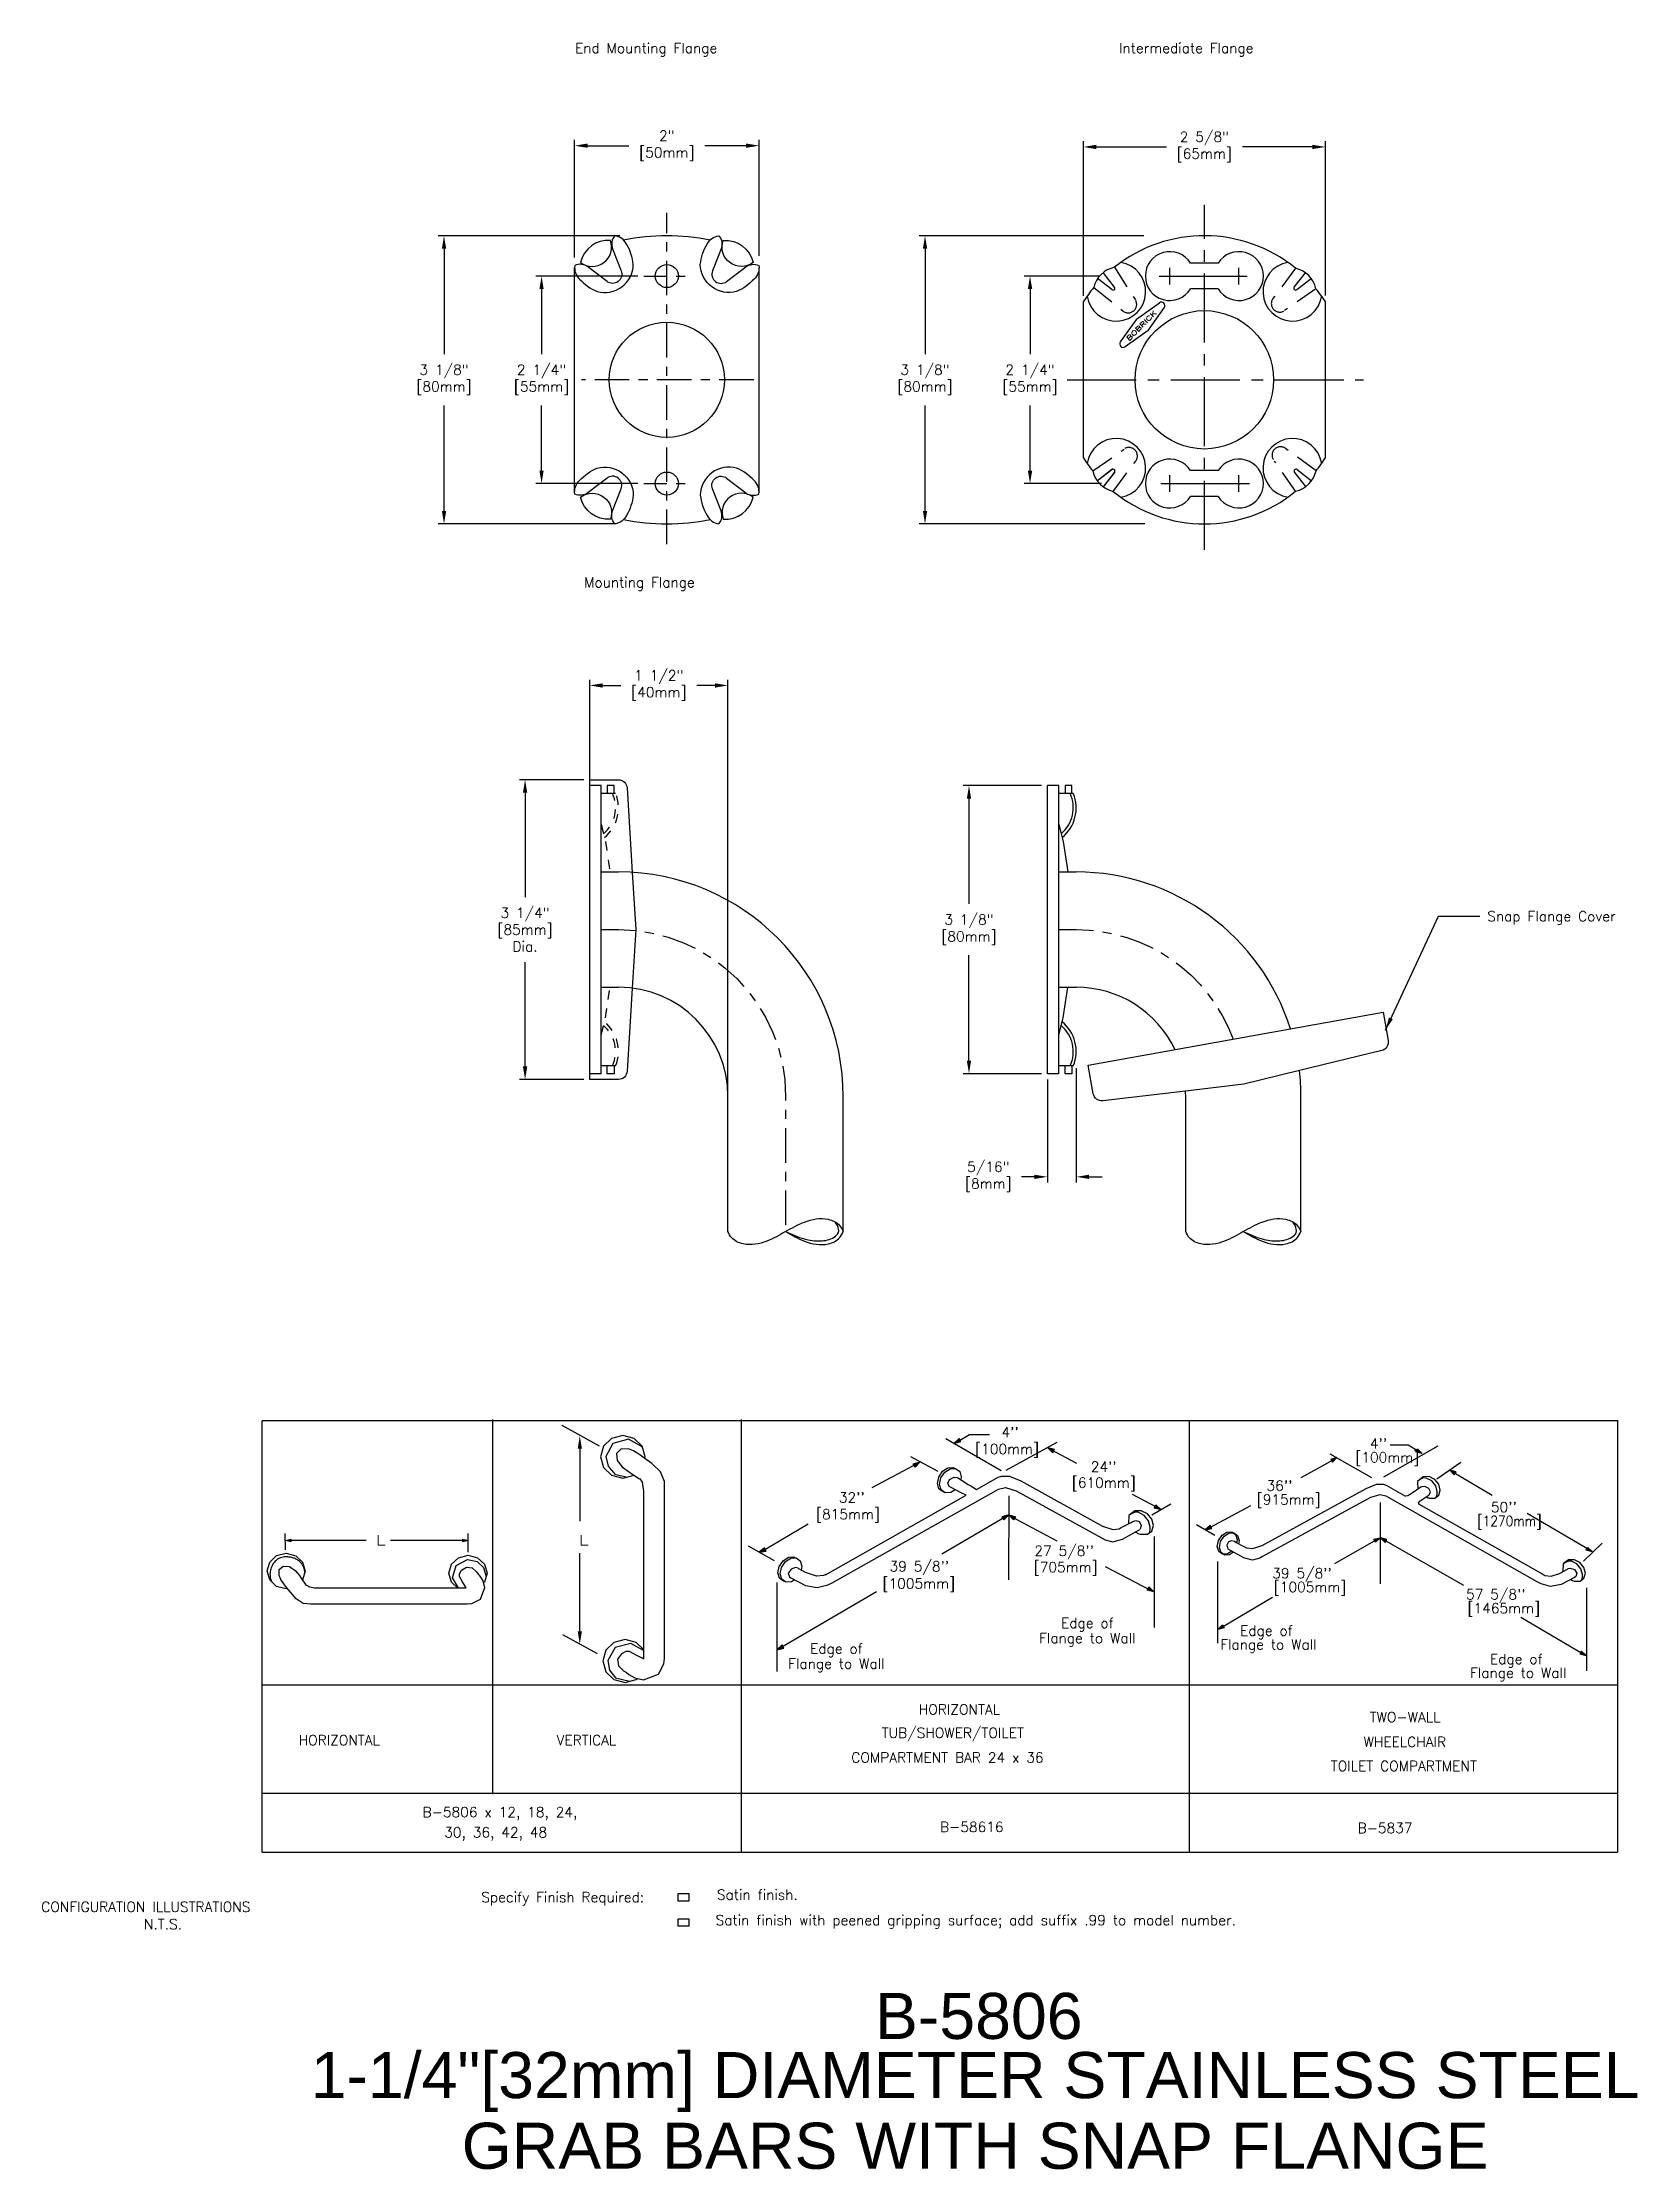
# Model space of a CAD drawing. Extents: x 3.4 to 20.7, y -20 to 3.1.
import ezdxf
from ezdxf.enums import TextEntityAlignment as Align

# ---------------------------------------------------------------- set-up
doc = ezdxf.new("R2010")
doc.units = 0
doc.header["$MEASUREMENT"] = 0
doc.header["$PDMODE"] = 35
doc.header["$PDSIZE"] = 0.000315
for name, pattern in [('CENTER', [2, 1.25, -0.25, 0.25, -0.25]), ('CENTER2', [1.125, 0.75, -0.125, 0.125, -0.125]), ('HIDDEN', [0.375, 0.25, -0.125]), ('HIDDEN2', [0.1875, 0.125, -0.0625])]:
    doc.linetypes.add(name, pattern=pattern)
doc.layers.get('0').update_dxf_attribs({"linetype": 'CONTINUOUS'})
doc.layers.get('DEFPOINTS').update_dxf_attribs({"linetype": 'CONTINUOUS'})
for name, color, linetype in [('DETAIL', 4, 'CONTINUOUS'), ('DIM', 1, 'CONTINUOUS'), ('TEXT', 2, 'CONTINUOUS')]:
    doc.layers.add(name, color=color, linetype=linetype)
doc.styles.add('ARIAL_5', font='arial.ttf', dxfattribs={"height": 5})
doc.styles.add('DIM_S_5', font='simplex.shx', dxfattribs={"height": 0.109375})
doc.styles.add('ROMANS', font='ROMANS.shx')
doc.dimstyles.new('DIM_S_7', dxfattribs={"dimtxt": 0.12, "dimasz": 0.140625, "dimexe": 0.0625, "dimexo": 0.0625, "dimgap": 0.09375, "dimtad": 0, "dimtih": 1, "dimtoh": 1, "dimdec": 4, "dimzin": 4, "dimtxsty": 'DIM_S_5', "dimcen": 0.09375, "dimaunit": 1, "dimazin": 3, "dimtfac": 1, "dimtdec": 4, "dimtofl": 0, "dimtmove": 0, "dimatfit": 3, "dimtolj": 1, "dimtzin": 0})

msp = doc.modelspace()

# ---------------------------------------------------------------- texts
at = {"layer": 'DIM', "linetype": 'CONTINUOUS', "style": 'DIM_S_5'}
for s, p in [('End Mounting Flange', (9.20978, 2.94053)), ('Intermediate Flange', (15.11069, 2.94053)), ('Mounting Flange', (9.30807, -2.85424)), ('Snap Flange Cover', (19.10504, -6.47619)), ("4''", (13.83599, -12.0728)), ('[100mm]', (13.54944, -12.25451)), ('[100mm]', (17.67321, -12.34549)), ("4''", (17.83179, -12.19571)), ("24''", (14.80411, -12.44614)), ("32''", (12.07176, -12.78018)), ('[610mm]', (14.59883, -12.61945)), ('[915mm]', (16.60423, -12.80231)), ("36''", (16.70991, -12.65253)), ('[815mm]', (11.82404, -12.96226)), ("50''", (19.14407, -12.88546)), ("27 5/8''", (14.19225, -13.35866)), ('[1005mm]', (12.54558, -13.71331)), ("39 5/8''", (12.62216, -13.52686)), ('[705mm]', (14.18491, -13.53668)), ("39 5/8''", (16.77261, -13.60211)), ('[1005mm]', (16.78849, -13.75185)), ("57 5/8''", (18.87441, -13.83117)), ('Edge of', (14.48194, -14.14181)), ('[1465mm]', (18.89029, -13.98095)), ('Flange to Wall', (14.24409, -14.30548)), ('Flange to Wall', (16.2086, -14.37454)), ('Edge of', (16.4243, -14.22476)), ('Flange to Wall', (11.52236, -14.58343)), ('Edge of', (11.7602, -14.41976)), ('Edge of', (19.13392, -14.53293)), ('Flange to Wall', (18.91822, -14.68271)), ('HORIZONTAL', (12.93869, -15.07913)), ('TUB/SHOWER/TOILET', (12.53576, -15.33363)), ('TWO-WALL', (17.82852, -15.1623)), ('HORIZONTAL', (6.21202, -15.4123)), ('VERTICAL', (9.01046, -15.4123)), ('WHEELCHAIR', (17.76233, -15.43197)), ('COMPARTMENT BAR 24 x 36', (12.20633, -15.60048)), ('TOILET COMPARTMENT', (17.4074, -15.69265)), ('B-5806 x 12, 18, 24,', (7.55676, -16.19304)), ('30, 36, 42, 48', (7.79192, -16.41208)), ('B-58616', (13.1689, -16.35386)), ('B-5837', (17.69837, -16.36511)), ('Specify Finish Required:', (8.19266, -17.1151)), ('Satin finish.', (10.74919, -17.08856)), ('CONFIGURATION ILLUSTRATIONS', (3.42034, -17.22043)), ('N.T.S.', (4.53411, -17.40793)), ('Satin finish with peened gripping surface; add suffix .99 to model number.', (10.73515, -17.36477))]:
    msp.add_text(s, height=0.109375, dxfattribs=at).set_placement(p)
for s, height, width, p in [('[1270mm]', 0.109375, 0.885281, (18.99606, -13.03523)), ('L', 0.10938, 1.34262, (7.04881, -13.24264)), ('L', 0.10938, 1.34262, (9.25031, -13.24264))]:
    msp.add_text(s, height=height, dxfattribs=dict(at, width=width)).set_placement(p)
at = {"layer": 'TEXT', "linetype": 'CONTINUOUS', "style": 'ARIAL_5'}
for s, p in [('B-5806', (13.58881, -18.34872)), ('1-1/4"[32mm] DIAMETER STAINLESS STEEL', (13.54965, -19.05293)), ('GRAB BARS WITH SNAP FLANGE', (13.54965, -19.75713))]:
    msp.add_text(s, height=0.5, dxfattribs=at).set_placement(p, align=Align.MIDDLE)

# ---------------------------------------------------------------- blocks, each defined once
blk = doc.blocks.new('*D14')
at = {"layer": 'DEFPOINTS', "color": 0, "linetype": 'CONTINUOUS'}
for p in [(14.957, 0.522), (14.145, -1.728), (14.983, -1.728)]:
    blk.add_point(p, dxfattribs=at)
at = {"layer": 'DIM', "color": 0, "linetype": 'CONTINUOUS'}
for p, q in [((14.895, 0.522), (14.083, 0.522)), ((14.145, 0.381), (14.145, -0.324)), ((14.145, -1.587), (14.145, -0.882)), ((14.921, -1.728), (14.083, -1.728))]:
    blk.add_line(p, q, dxfattribs=at)
for points in [[(14.122, 0.381), (14.169, 0.381), (14.145, 0.522)], [(14.122, -1.587), (14.169, -1.587), (14.145, -1.728)]]:
    blk.add_solid(points, dxfattribs=at)
at = {"layer": 'DIM', "color": 0, "linetype": 'CONTINUOUS', "insert": (14.145, -0.603), "char_height": 0.1094, "attachment_point": 5, "style": 'DIM_S_5'}
blk.add_mtext('\\A1;2 1/4"\\P[55mm]', dxfattribs=at)
blk = doc.blocks.new('*D15')
at = {"layer": 'DEFPOINTS', "color": 0, "linetype": 'CONTINUOUS'}
for p in [(15.442, 0.959), (13.006, -2.166), (15.455, -2.166)]:
    blk.add_point(p, dxfattribs=at)
at = {"layer": 'DIM', "color": 0, "linetype": 'CONTINUOUS'}
for p, q in [((15.379, 0.959), (12.944, 0.959)), ((13.006, 0.819), (13.006, -0.324)), ((13.006, -2.025), (13.006, -0.882)), ((15.392, -2.166), (12.944, -2.166))]:
    blk.add_line(p, q, dxfattribs=at)
for points in [[(12.983, 0.819), (13.03, 0.819), (13.006, 0.959)], [(12.983, -2.025), (13.03, -2.025), (13.006, -2.166)]]:
    blk.add_solid(points, dxfattribs=at)
at = {"layer": 'DIM', "color": 0, "linetype": 'CONTINUOUS', "insert": (13.006, -0.603), "char_height": 0.1094, "attachment_point": 5, "style": 'DIM_S_5'}
blk.add_mtext('\\A1;3 1/8"\\P[80mm]', dxfattribs=at)
blk = doc.blocks.new('*D16')
at = {"layer": 'DEFPOINTS', "color": 0, "linetype": 'CONTINUOUS'}
for p in [(17.349, 1.923), (14.724, 0.246), (17.349, 0.248)]:
    blk.add_point(p, dxfattribs=at)
at = {"layer": 'DIM', "color": 0, "linetype": 'CONTINUOUS'}
for p, q in [((14.724, 0.309), (14.724, 1.985)), ((14.864, 1.923), (15.625, 1.923)), ((17.208, 1.923), (16.448, 1.923)), ((17.349, 0.31), (17.349, 1.985))]:
    blk.add_line(p, q, dxfattribs=at)
for points in [[(14.864, 1.946), (14.864, 1.899), (14.724, 1.923)], [(17.208, 1.946), (17.208, 1.899), (17.349, 1.923)]]:
    blk.add_solid(points, dxfattribs=at)
at = {"layer": 'DIM', "color": 0, "linetype": 'CONTINUOUS', "insert": (16.036, 1.923), "char_height": 0.1094, "attachment_point": 5, "style": 'DIM_S_5'}
blk.add_mtext('\\A1;2 5/8"\\P[65mm]', dxfattribs=at)
blk = doc.blocks.new('STD1002')
for p, q in [((0, 0.22), (-0.371, 0.156)), ((0, 0), (-0.371, 0.064)), ((0, 0.22), (0.371, 0.156)), ((0, 0), (0.371, 0.064))]:
    blk.add_line(p, q)
for centre, start, end in [((-0.363, 0.11), 99.7563, 180), ((-0.363, 0.11), 180, 260.2437), ((0.363, 0.11), 0, 80.2437), ((0.363, 0.11), 279.7563, 0)]:
    blk.add_arc(centre, 0.0469, start, end)
at = {"style": 'ROMANS', "width": 1.405303}
blk.add_text('BOBRICK', height=0.06, dxfattribs=at).set_placement((-0.281, 0.08), (0.249, 0.08), align=Align.FIT)
blk = doc.blocks.new('*D5')
at = {"color": 0, "linetype": 'BYBLOCK'}
for p, q in [((9.369, -4.942), (9.369, -3.856)), ((9.51, -3.918), (9.708, -3.918)), ((10.728, -3.918), (10.531, -3.918)), ((10.869, -8.317), (10.869, -3.856))]:
    blk.add_line(p, q, dxfattribs=at)
for points in [[(9.51, -3.895), (9.51, -3.942), (9.369, -3.918)], [(10.728, -3.895), (10.728, -3.942), (10.869, -3.918)]]:
    blk.add_solid(points, dxfattribs=at)
at = {"layer": 'DEFPOINTS', "color": 0, "linetype": 'BYBLOCK'}
for p in [(10.869, -3.918), (9.369, -5.004), (10.869, -8.379)]:
    blk.add_point(p, dxfattribs=at)
at = {"color": 0, "linetype": 'BYBLOCK', "insert": (10.119, -3.918), "char_height": 0.1094, "attachment_point": 5, "style": 'DIM_S_5'}
blk.add_mtext('\\A1;1 1/2"\\P[40mm]', dxfattribs=at)
blk = doc.blocks.new('*D4')
at = {"color": 0, "linetype": 'BYBLOCK'}
for p, q in [((9.307, -4.942), (8.606, -4.942)), ((8.668, -5.082), (8.668, -6.215)), ((8.668, -8.051), (8.668, -6.918)), ((9.307, -8.192), (8.606, -8.192))]:
    blk.add_line(p, q, dxfattribs=at)
for points in [[(8.645, -5.082), (8.692, -5.082), (8.668, -4.942)], [(8.645, -8.051), (8.692, -8.051), (8.668, -8.192)]]:
    blk.add_solid(points, dxfattribs=at)
at = {"layer": 'DEFPOINTS', "color": 0, "linetype": 'BYBLOCK'}
for p in [(9.369, -4.942), (8.668, -8.192), (9.369, -8.192)]:
    blk.add_point(p, dxfattribs=at)
at = {"color": 0, "linetype": 'BYBLOCK', "insert": (8.668, -6.567), "char_height": 0.1094, "attachment_point": 5, "style": 'DIM_S_5'}
blk.add_mtext('\\A1;3 1/4"\\P[85mm]\\PDia.', dxfattribs=at)
blk = doc.blocks.new('*D3')
at = {"color": 0, "linetype": 'BYBLOCK'}
for p, q in [((14.271, -5.004), (13.42, -5.004)), ((13.483, -5.145), (13.483, -6.288)), ((13.483, -7.988), (13.483, -6.845)), ((14.271, -8.129), (13.42, -8.129))]:
    blk.add_line(p, q, dxfattribs=at)
for points in [[(13.46, -5.145), (13.506, -5.145), (13.483, -5.004)], [(13.46, -7.988), (13.506, -7.988), (13.483, -8.129)]]:
    blk.add_solid(points, dxfattribs=at)
at = {"layer": 'DEFPOINTS', "color": 0, "linetype": 'BYBLOCK'}
for p in [(14.334, -5.004), (13.483, -8.129), (14.334, -8.129)]:
    blk.add_point(p, dxfattribs=at)
at = {"color": 0, "linetype": 'BYBLOCK', "insert": (13.483, -6.567), "char_height": 0.1094, "attachment_point": 5, "style": 'DIM_S_5'}
blk.add_mtext('\\A1;3 1/8"\\P[80mm]', dxfattribs=at)
blk = doc.blocks.new('*D2')
at = {"color": 0, "linetype": 'BYBLOCK'}
for p, q in [((14.646, -8.071), (14.646, -9.31)), ((14.334, -8.192), (14.334, -9.31)), ((14.193, -9.248), (14.052, -9.248)), ((14.786, -9.248), (14.927, -9.248))]:
    blk.add_line(p, q, dxfattribs=at)
for points in [[(14.193, -9.225), (14.193, -9.271), (14.334, -9.248)], [(14.786, -9.225), (14.786, -9.271), (14.646, -9.248)]]:
    blk.add_solid(points, dxfattribs=at)
at = {"layer": 'DEFPOINTS', "color": 0, "linetype": 'BYBLOCK'}
for p in [(14.646, -8.009), (14.334, -8.129), (14.646, -9.248)]:
    blk.add_point(p, dxfattribs=at)
at = {"color": 0, "linetype": 'BYBLOCK', "insert": (13.693, -9.248), "char_height": 0.1094, "attachment_point": 5, "style": 'DIM_S_5'}
blk.add_mtext('\\A1;5/16"\\P[8mm]', dxfattribs=at)
blk = doc.blocks.new('*D1')
at = {"color": 0, "linetype": 'BYBLOCK'}
for p, q in [((9.206, 0.725), (9.206, 1.999)), ((9.346, 1.936), (9.794, 1.936)), ((11.065, 1.936), (10.617, 1.936)), ((11.206, 0.742), (11.206, 1.999))]:
    blk.add_line(p, q, dxfattribs=at)
for points in [[(9.346, 1.96), (9.346, 1.913), (9.206, 1.936)], [(11.065, 1.96), (11.065, 1.913), (11.206, 1.936)]]:
    blk.add_solid(points, dxfattribs=at)
at = {"layer": 'DEFPOINTS', "color": 0, "linetype": 'BYBLOCK'}
for p in [(11.206, 1.936), (9.206, 0.663), (11.206, 0.68)]:
    blk.add_point(p, dxfattribs=at)
at = {"color": 0, "linetype": 'BYBLOCK', "insert": (10.206, 1.936), "char_height": 0.1094, "attachment_point": 5, "style": 'DIM_S_5'}
blk.add_mtext('\\A1;2"\\P[50mm]', dxfattribs=at)
blk = doc.blocks.new('*D0')
at = {"color": 0, "linetype": 'BYBLOCK'}
for p, q in [((9.696, 0.959), (7.727, 0.959)), ((7.789, 0.819), (7.789, -0.324)), ((7.789, -2.025), (7.789, -0.882)), ((9.657, -2.166), (7.727, -2.166))]:
    blk.add_line(p, q, dxfattribs=at)
for points in [[(7.766, 0.819), (7.813, 0.819), (7.789, 0.959)], [(7.766, -2.025), (7.813, -2.025), (7.789, -2.166)]]:
    blk.add_solid(points, dxfattribs=at)
at = {"layer": 'DEFPOINTS', "color": 0, "linetype": 'BYBLOCK'}
for p in [(9.758, 0.959), (7.789, -2.166), (9.719, -2.166)]:
    blk.add_point(p, dxfattribs=at)
at = {"color": 0, "linetype": 'BYBLOCK', "insert": (7.789, -0.603), "char_height": 0.1094, "attachment_point": 5, "style": 'DIM_S_5'}
blk.add_mtext('\\A1;3 1/8"\\P[80mm]', dxfattribs=at)
blk = doc.blocks.new('*D6')
at = {"color": 0, "linetype": 'BYBLOCK'}
for p, q in [((9.893, 0.522), (8.785, 0.522)), ((8.847, 0.381), (8.847, -0.324)), ((8.847, -1.587), (8.847, -0.882)), ((9.893, -1.728), (8.785, -1.728))]:
    blk.add_line(p, q, dxfattribs=at)
for points in [[(8.824, 0.381), (8.87, 0.381), (8.847, 0.522)], [(8.824, -1.587), (8.87, -1.587), (8.847, -1.728)]]:
    blk.add_solid(points, dxfattribs=at)
at = {"layer": 'DEFPOINTS', "color": 0, "linetype": 'BYBLOCK'}
for p in [(9.956, 0.522), (8.847, -1.728), (9.956, -1.728)]:
    blk.add_point(p, dxfattribs=at)
at = {"color": 0, "linetype": 'BYBLOCK', "insert": (8.847, -0.603), "char_height": 0.1094, "attachment_point": 5, "style": 'DIM_S_5'}
blk.add_mtext('\\A1;2 1/4"\\P[55mm]', dxfattribs=at)

# ---------------------------------------------------------------- dimensions: what is measured, and where the dimension line sits
at = {"layer": 'DIM', "linetype": 'CONTINUOUS'}
for base, p1, p2, text, override, picture, middle, dimtype in [((11.20572, 1.93632), (9.20572, 0.66295), (11.20572, 0.67956), '<>\\P[50mm]', {"dimpost": '"'}, '*D1', (10.20572, 1.93632), 128), ((17.34861, 1.92284), (14.72361, 0.2461), (17.34861, 0.24758), '<>\\P[65mm]', {"dimpost": '"', "dimadec": 2, "dimatfit": 1}, '*D16', (16.03611, 1.92284), 160), ((10.86909, -3.91848), (9.36909, -5.00406), (10.86909, -8.37906), '<>\\P[40mm]', {"dimpost": '"'}, '*D5', (10.11909, -3.91848), 128), ((14.64554, -9.24796), (14.3336, -8.12906), (14.64554, -8.00856), '<>\\P[8mm]', {"dimpost": '"'}, '*D2', (13.69297, -9.24796), 128)]:
    dim = msp.add_linear_dim(base=base, p1=p1, p2=p2, text=text, dimstyle='DIM_S_7', override=override, dxfattribs=at)
    dim.commit()
    dim.dimension.update_dxf_attribs({"geometry": picture, "text_midpoint": middle, "dimtype": dimtype})
for base, p1, p2, text, override, picture, middle in [((7.78944, -2.16558), (9.75825, 0.95942), (9.71947, -2.16558), '<>\\P[80mm]', {"dimpost": '"'}, '*D0', (7.78944, -0.60308)), ((13.00618, -2.16558), (15.44165, 0.95942), (15.45474, -2.16558), '<>\\P[80mm]', {"dimpost": '"', "dimadec": 2, "dimatfit": 1}, '*D15', (13.00618, -0.60308)), ((8.84706, -1.72808), (9.95572, 0.52192), (9.95572, -1.72808), '<>\\P[55mm]', {"dimpost": '"'}, '*D6', (8.84706, -0.60308)), ((14.14535, -1.72808), (14.95717, 0.52192), (14.98336, -1.72808), '<>\\P[55mm]', {"dimpost": '"', "dimadec": 2, "dimatfit": 1}, '*D14', (14.14535, -0.60308)), ((8.66813, -8.19156), (9.36909, -4.94156), (9.36909, -8.19156), '<>\\P[85mm]\\PDia.', {"dimpost": '"'}, '*D4', (8.66813, -6.56656)), ((13.48298, -8.12906), (14.3336, -5.00406), (14.3336, -8.12906), '<>\\P[80mm]', {"dimpost": '"'}, '*D3', (13.48298, -6.56656))]:
    dim = msp.add_linear_dim(base=base, p1=p1, p2=p2, angle=90, text=text, dimstyle='DIM_S_7', override=override, dxfattribs=at)
    dim.commit()
    dim.dimension.update_dxf_attribs({"geometry": picture, "text_midpoint": middle})

# ---------------------------------------------------------------- linework, layer by layer
at = {"layer": 'DETAIL', "linetype": 'CENTER2', "ltscale": 0.5}
msp.add_line((10.20572, -2.3862), (10.20572, 1.20764), dxfattribs=at)
at = {"layer": 'DETAIL', "color": 4, "linetype": 'CENTER2'}
msp.add_line((16.03611, -2.44867), (16.03611, 1.29581), dxfattribs=at)
at = {"layer": 'DETAIL', "linetype": 'CONTINUOUS'}
for p, q in [((9.20572, -1.81584), (9.20572, 0.60969)), ((11.20572, -1.81584), (11.20572, 0.60969)), ((9.49409, -5.00406), (9.36909, -5.00406)), ((9.36909, -8.12906), (9.36909, -5.00406)), ((9.49409, -8.12906), (9.49409, -5.00406)), ((9.5601, -5.00406), (9.5601, -5.08911)), ((9.63291, -5.00406), (9.5601, -5.00406)), ((9.63291, -5.08911), (9.63291, -5.00406)), ((14.3336, -8.12906), (14.3336, -5.00406)), ((14.4586, -5.00406), (14.3336, -5.00406)), ((14.4586, -8.12906), (14.4586, -5.00406)), ((14.59741, -5.00406), (14.5246, -5.00406)), ((14.5246, -5.00406), (14.5246, -5.08911)), ((14.59741, -5.08911), (14.59741, -5.00406)), ((9.65025, -5.08911), (9.49409, -5.08911)), ((14.61475, -5.08911), (14.4586, -5.08911)), ((9.49409, -5.94156), (9.68159, -5.94156)), ((14.4586, -5.94156), (14.6461, -5.94156)), ((9.49409, -7.19156), (9.68159, -7.19156)), ((14.4586, -7.19156), (14.6461, -7.19156)), ((9.65025, -8.044), (9.49409, -8.044)), ((9.5601, -8.12906), (9.5601, -8.044)), ((9.63291, -8.044), (9.63291, -8.12906)), ((14.61475, -8.044), (14.4586, -8.044)), ((14.5246, -8.12906), (14.5246, -8.044)), ((14.59741, -8.044), (14.59741, -8.12906)), ((9.49409, -8.12906), (9.36909, -8.12906)), ((9.63291, -8.12906), (9.5601, -8.12906)), ((14.4586, -8.12906), (14.3336, -8.12906)), ((14.59741, -8.12906), (14.5246, -8.12906)), ((10.86909, -9.84182), (10.86909, -8.37906)), ((12.11909, -9.84182), (12.11909, -8.37906)), ((15.8336, -9.84182), (15.8336, -8.37906)), ((17.0836, -9.84182), (17.0836, -8.37906)), ((11.99827, -13.6515), (13.77674, -12.65019)), ((17.78875, -12.63093), (16.6593, -13.25054)), ((17.89941, -12.58366), (17.78875, -12.63093)), ((18.01029, -12.59419), (17.97946, -12.58484)), ((18.21562, -12.71126), (18.01029, -12.59419)), ((18.27749, -12.68696), (18.24186, -12.70772)), ((18.38366, -12.61566), (18.27749, -12.68696)), ((18.39538, -12.60974), (18.38366, -12.61566)), ((18.4267, -12.60644), (18.39538, -12.60974)), ((18.47189, -12.62744), (18.4267, -12.60644)), ((18.49039, -12.66583), (18.47189, -12.62744)), ((18.47505, -12.69618), (18.49039, -12.66583)), ((19.64509, -13.64223), (18.03207, -12.72604)), ((18.22187, -12.71219), (18.21562, -12.71126)), ((18.24186, -12.70772), (18.22187, -12.71219)), ((18.35996, -12.78261), (18.37852, -12.7632)), ((18.3611, -12.79236), (18.35996, -12.78261)), ((18.36353, -12.79753), (18.3611, -12.79236)), ((19.71045, -13.5618), (18.36353, -12.79753)), ((18.37852, -12.7632), (18.46192, -12.70583)), ((18.46192, -12.70583), (18.47505, -12.69618)), ((16.29834, -13.20647), (16.27824, -13.24203)), ((16.27824, -13.24203), (16.28525, -13.27214)), ((16.28525, -13.27214), (16.29336, -13.28484)), ((16.33154, -13.19575), (16.29834, -13.20647)), ((16.36113, -13.20396), (16.33154, -13.19575)), ((16.37801, -13.2138), (16.36113, -13.20396)), ((16.47511, -13.26525), (16.37801, -13.2138)), ((16.49575, -13.27614), (16.47511, -13.26525)), ((16.55733, -13.28376), (16.49575, -13.27614)), ((16.6593, -13.25054), (16.55733, -13.28376)), ((11.55296, -13.50472), (11.52346, -13.54768)), ((11.52346, -13.54768), (11.53654, -13.58527)), ((11.53654, -13.58527), (11.55023, -13.59846)), ((11.55023, -13.59846), (11.70943, -13.68143)), ((11.60209, -13.48681), (11.55296, -13.50472)), ((11.6286, -13.4928), (11.60209, -13.48681)), ((11.63654, -13.49988), (11.6286, -13.4928)), ((11.7113, -13.54064), (11.63654, -13.49988)), ((19.88856, -13.55003), (19.9732, -13.50347)), ((20.05146, -13.59368), (19.9071, -13.66963)), ((19.9732, -13.50347), (19.9804, -13.49701)), ((19.9804, -13.49701), (20.00444, -13.49153)), ((20.00444, -13.49153), (20.04897, -13.50793)), ((20.04897, -13.50793), (20.07574, -13.54723)), ((20.06388, -13.5816), (20.05146, -13.59368)), ((20.07574, -13.54723), (20.06388, -13.5816)), ((11.70943, -13.68143), (11.83808, -13.70345)), ((11.83808, -13.70345), (11.95027, -13.67415)), ((11.95027, -13.67415), (11.99827, -13.6515)), ((19.68863, -13.66295), (19.64509, -13.64223)), ((19.7904, -13.68975), (19.68863, -13.66295)), ((19.9071, -13.66963), (19.7904, -13.68975))]:
    msp.add_line(p, q, dxfattribs=at)
at = {"layer": 'DETAIL', "linetype": 'CENTER2', "ltscale": 0.333333}
for p, q in [((9.95572, 0.52192), (10.45572, 0.52192)), ((9.95572, -1.72808), (10.45572, -1.72808))]:
    msp.add_line(p, q, dxfattribs=at)
at = {"layer": 'DETAIL'}
for p, q in [((15.03255, 0.37529), (14.87869, 0.49454)), ((15.06177, 0.40241), (14.93944, 0.5602)), ((15.66111, 0.43192), (15.66111, 0.61192)), ((16.41111, 0.43192), (16.41111, 0.61192)), ((17.01044, 0.40241), (17.13167, 0.55878)), ((17.03966, 0.37529), (17.19352, 0.49454)), ((14.72361, -1.45087), (14.72361, 0.24471)), ((17.34861, -1.45087), (17.34861, 0.24471)), ((15.03371, -1.57742), (14.87536, -1.70018)), ((15.03255, -1.57835), (14.87536, -1.70018)), ((15.06177, -1.60547), (14.939, -1.76382)), ((15.06083, -1.60663), (14.939, -1.76382)), ((17.01447, -1.60663), (17.13373, -1.76049)), ((17.04159, -1.57742), (17.19818, -1.69881)), ((15.66111, -1.81808), (15.66111, -1.63808)), ((16.41111, -1.81808), (16.41111, -1.63808))]:
    msp.add_line(p, q, dxfattribs=at)
at = {"layer": 'DETAIL', "linetype": 'HIDDEN'}
for p, q in [((15.06061, 0.6175), (15.28737, 0.26457)), ((17.02435, 0.6072), (16.7803, 0.27756)), ((14.83626, 0.39781), (15.15255, 0.14338)), ((17.24638, 0.38517), (16.90674, 0.14766)), ((14.82583, -1.59132), (15.16547, -1.35382)), ((17.24771, -1.58969), (16.91637, -1.347)), ((15.04786, -1.81336), (15.29191, -1.48372)), ((17.02598, -1.81203), (16.79642, -1.48526))]:
    msp.add_line(p, q, dxfattribs=at)
at = {"layer": 'DETAIL', "color": 4, "linetype": 'CENTER'}
for p, q in [((15.5454, 0.52192), (16.49902, 0.52192)), ((15.56336, -1.72808), (16.5257, -1.72808))]:
    msp.add_line(p, q, dxfattribs=at)
at = {"layer": 'DETAIL', "color": 4}
for p, q in [((16.18611, 0.66192), (15.88611, 0.66192)), ((16.18611, 0.38192), (15.88611, 0.38192)), ((16.18611, -1.58808), (15.88611, -1.58808)), ((16.18611, -1.86808), (15.88611, -1.86808))]:
    msp.add_line(p, q, dxfattribs=at)
at = {"layer": 'DETAIL', "linetype": 'CENTER2'}
msp.add_line((14.54709, -0.60308), (17.76332, -0.60308), dxfattribs=at)
at = {"layer": 'DETAIL', "linetype": 'CONTINUOUS'}
for points in [[(9.55686, 0.46302), (9.34855, 0.62176, 0.276967), (9.20813, 0.63738, 0.25931741), (9.25924, 0.49007, 0.10634493), (9.44841, 0.35534, 0.48916198), (9.84241, 0.64774, 0.10634493), (9.76826, 0.86783, 0.25931741), (9.64207, 0.95942, 0.28064284), (9.61701, 0.81875), (9.71041, 0.5786, -0.75741288)], [(10.85459, 0.46302), (11.06289, 0.62176, -0.276967), (11.20331, 0.63738, -0.25931741), (11.1522, 0.49007, -0.10634493), (10.96303, 0.35534, -0.48916198), (10.56904, 0.64774, -0.10634493), (10.64318, 0.86783, -0.25931741), (10.76938, 0.95942, -0.28064284), (10.79444, 0.81875), (10.70104, 0.5786, 0.75741288)], [(9.26986, 0.66941, 0.74915081), (9.59353, 0.90962, 0.36823816)], [(11.14158, 0.66941, -0.74915081), (10.81791, 0.90962, -0.36823816)], [(9.55686, -1.66917), (9.34855, -1.82792, -0.276967), (9.20813, -1.84354, -0.25931741), (9.25924, -1.69622, -0.10634493), (9.44841, -1.5615, -0.48916198), (9.84241, -1.85389, -0.10634493), (9.76826, -2.07398, -0.25931741), (9.64207, -2.16558, -0.28064284), (9.61701, -2.0249), (9.71041, -1.78476, 0.75741288)], [(10.85459, -1.66917), (11.06289, -1.82792, 0.276967), (11.20331, -1.84354, 0.25931741), (11.1522, -1.69622, 0.10634493), (10.96303, -1.5615, 0.48916198), (10.56904, -1.85389, 0.10634493), (10.64318, -2.07398, 0.25931741), (10.76938, -2.16558, 0.28064284), (10.79444, -2.0249), (10.70104, -1.78476, -0.75741288)], [(9.26986, -1.87556, -0.74915081), (9.59353, -2.11577, -0.36823816)], [(11.14158, -1.87556, 0.74915081), (10.81791, -2.11577, 0.36823816)]]:
    msp.add_lwpolyline(points, format="xyb", close=True, dxfattribs=at)
at = {"layer": 'DETAIL', "linetype": 'CENTER2', "ltscale": 0.5}
msp.add_lwpolyline([(11.14828, -0.60223), (9.27936, -0.60364)], dxfattribs=at)
at = {"layer": 'DETAIL', "linetype": 'CONTINUOUS'}
for points in [[(9.83033, -7.20091), (9.77518, -8.10353, -0.3964495), (9.6816, -8.19156), (9.36909, -8.19156), (9.36909, -4.94156), (9.6816, -4.94156, -0.3964495), (9.77518, -5.02959), (9.83118, -5.94615)], [(15.83197, -8.317), (14.93384, -8.42242, -0.3964495), (14.83064, -8.34589), (14.77535, -8.03831), (17.97407, -7.46328), (18.02936, -7.77086, -0.3964495), (17.95928, -7.87853), (17.06709, -8.09583)]]:
    msp.add_lwpolyline(points, format="xyb", dxfattribs=at)
at = {"layer": 'DETAIL', "linetype": 'HIDDEN2', "ltscale": 0.5}
for points in [[(9.49409, -5.42681), (9.53912, -5.61137), (9.59042, -5.94156)], [(9.49409, -7.7063), (9.53912, -7.52175), (9.59042, -7.19156)]]:
    msp.add_lwpolyline(points, dxfattribs=at)
at = {"layer": 'DETAIL', "linetype": 'CONTINUOUS'}
for points in [[(14.4586, -5.42681), (14.50362, -5.61137), (14.55492, -5.94156)], [(9.83118, -5.94615), (9.86909, -6.56656), (9.83033, -7.20091)], [(14.4586, -7.7063), (14.50362, -7.52175), (14.55492, -7.19156)], [(17.06709, -8.09583), (16.46318, -8.24291), (15.83197, -8.317)], [(9.72883, -12.05313), (9.6066, -12.08478), (9.51973, -12.16792), (9.48666, -12.28488)], [(9.93812, -12.17522), (9.79166, -12.0949), (9.62034, -12.14011), (9.5429, -12.28034)], [(9.971, -12.28488), (9.93793, -12.16792), (9.85104, -12.08478), (9.72883, -12.05313)], [(9.48666, -12.28488), (9.51973, -12.40188), (9.6066, -12.48503), (9.72883, -12.51668)], [(9.5429, -12.28034), (9.56846, -12.38504), (9.64251, -12.47263), (9.77637, -12.50385)], [(9.96647, -12.30091), (9.971, -12.28488)], [(13.21147, -12.66418), (13.20178, -12.66473), (13.15719, -12.63207), (13.14016, -12.57431), (13.1543, -12.50374), (13.19668, -12.44107), (13.25389, -12.40411), (13.31376, -12.40071)], [(13.21147, -12.66418), (13.20178, -12.66473), (13.15719, -12.63207), (13.14016, -12.57431), (13.1543, -12.50374), (13.19668, -12.44107), (13.25389, -12.40411), (13.31376, -12.40071)], [(13.33236, -12.64159), (13.286, -12.67153), (13.22612, -12.67491), (13.18154, -12.64225), (13.1645, -12.5845), (13.17861, -12.51392), (13.221, -12.45126), (13.27821, -12.41431), (13.33807, -12.41093)], [(13.33236, -12.64159), (13.286, -12.67153), (13.22612, -12.67491), (13.18154, -12.64225), (13.1645, -12.5845), (13.17861, -12.51392), (13.221, -12.45126), (13.27821, -12.41431), (13.33807, -12.41093)], [(13.31376, -12.40071), (13.32845, -12.41147)], [(13.31376, -12.40071), (13.32845, -12.41147)], [(13.33807, -12.41093), (13.38268, -12.44358), (13.39973, -12.50133), (13.39351, -12.53237)], [(13.33807, -12.41093), (13.38268, -12.44358), (13.39973, -12.50133), (13.39351, -12.53237)], [(9.72883, -12.51668), (9.85032, -12.48522)], [(11.99827, -13.6515), (13.77674, -12.65019)], [(13.45356, -12.70198), (13.40435, -12.6799), (13.28361, -12.61565), (13.26913, -12.60507), (13.2522, -12.57191), (13.27261, -12.52997), (13.32286, -12.50666), (13.35718, -12.51043), (13.36988, -12.51706), (13.47572, -12.58564)], [(13.28361, -12.61565), (13.26913, -12.60507), (13.2522, -12.57191), (13.27261, -12.52997)], [(13.27261, -12.52997), (13.32286, -12.50666), (13.35718, -12.51043), (13.36988, -12.51706)], [(13.40435, -12.6799), (13.28361, -12.61565)], [(13.36988, -12.51706), (13.47572, -12.58564)], [(13.45356, -12.70198), (13.40435, -12.6799)], [(13.47572, -12.58564), (13.50302, -12.60032)], [(13.47572, -12.58564), (13.50302, -12.60032), (13.56597, -12.63856)], [(13.56597, -12.63856), (13.80075, -12.5061)], [(13.77674, -12.65019), (13.80389, -12.63443), (13.87967, -12.61936), (13.99558, -12.65333)], [(13.80075, -12.5061), (13.83473, -12.49589), (13.92299, -12.49459), (14.04499, -12.54625)], [(13.99558, -12.65333), (14.92599, -13.16738)], [(14.04499, -12.54625), (14.93148, -13.03622)], [(17.78875, -12.63093), (16.6593, -13.25054)], [(18.01029, -12.59419), (17.97946, -12.58484), (17.89941, -12.58366), (17.78875, -12.63093)], [(18.21562, -12.71126), (18.01029, -12.59419)], [(18.27749, -12.68696), (18.24186, -12.70772), (18.22187, -12.71219), (18.21562, -12.71126)], [(18.38366, -12.61566), (18.27749, -12.68696)], [(18.47427, -12.49955), (18.41027, -12.5017), (18.34948, -12.5512), (18.35023, -12.6317)], [(18.44285, -12.51501), (18.41188, -12.51449), (18.38466, -12.52513), (18.36139, -12.54053)], [(18.47189, -12.62744), (18.4267, -12.60644), (18.39538, -12.60974), (18.38366, -12.61566)], [(18.5629, -12.66139), (18.54604, -12.59853), (18.50296, -12.54602), (18.44285, -12.51501)], [(18.46192, -12.70583), (18.47505, -12.69618), (18.49039, -12.66583), (18.47189, -12.62744)], [(18.59432, -12.64593), (18.57743, -12.58308), (18.53437, -12.53056), (18.47427, -12.49955)], [(18.47691, -12.73255), (18.53665, -12.73172), (18.57877, -12.70066), (18.59432, -12.64593)], [(18.55227, -12.72021), (18.55491, -12.71698), (18.56166, -12.6916), (18.5629, -12.66139)], [(11.92622, -13.56365), (13.45356, -12.70198)], [(15.35147, -12.86992), (15.28089, -12.87227), (15.21632, -12.92293), (15.21455, -13.00953)], [(15.31685, -12.88684), (15.28269, -12.88625), (15.25267, -12.89788), (15.22701, -12.91473)], [(15.44923, -13.04679), (15.4306, -12.97809), (15.38311, -12.92069), (15.31685, -12.88684)], [(15.48382, -13.02992), (15.46521, -12.9612), (15.41773, -12.90381), (15.35147, -12.86992)], [(17.83647, -12.72608), (16.66719, -13.36771)], [(18.03207, -12.72604), (18.00755, -12.71151), (17.93957, -12.69699), (17.83647, -12.72608)], [(19.64509, -13.64223), (18.03207, -12.72604)], [(18.36353, -12.79753), (18.3611, -12.79236), (18.35996, -12.78261), (18.37852, -12.7632)], [(19.71045, -13.5618), (18.36353, -12.79753)], [(18.37852, -12.7632), (18.46192, -12.70583)], [(18.44507, -12.71973), (18.46387, -12.72856), (18.47034, -12.73071), (18.47691, -12.73255)], [(14.93148, -13.03622), (15.04393, -13.0725), (15.11183, -13.06417), (15.13459, -13.05227)], [(15.13459, -13.05227), (15.24161, -12.99604)], [(15.14832, -13.17812), (15.33493, -13.07368)], [(15.24161, -12.99604), (15.26022, -12.98529), (15.29284, -12.97631), (15.32943, -12.98802)], [(15.29235, -13.10055), (15.3171, -13.11557), (15.33478, -13.12264), (15.35439, -13.12454)], [(15.32943, -12.98802), (15.3516, -13.02688), (15.34388, -13.0598), (15.33493, -13.07368)], [(15.35439, -13.12454), (15.42027, -13.12367), (15.4667, -13.08972), (15.48382, -13.02992)], [(15.42229, -13.12175), (15.44037, -13.10755), (15.44783, -13.07981), (15.44923, -13.04679)], [(16.33332, -13.30739), (16.28692, -13.33763), (16.23261, -13.34075), (16.19218, -13.31085), (16.17672, -13.25801), (16.18954, -13.19344), (16.22797, -13.1361), (16.27986, -13.10229), (16.33417, -13.09917)], [(16.33332, -13.30739), (16.28692, -13.33763), (16.23261, -13.34075), (16.19218, -13.31085), (16.17672, -13.25801), (16.18954, -13.19344), (16.22797, -13.1361), (16.27986, -13.10229), (16.33417, -13.09917)], [(16.35284, -13.31841), (16.30899, -13.34697), (16.25466, -13.35007), (16.21423, -13.32019), (16.19877, -13.26734), (16.21159, -13.20276), (16.25003, -13.14543), (16.30192, -13.11162), (16.35622, -13.10853)], [(16.35284, -13.31841), (16.30899, -13.34697), (16.25466, -13.35007), (16.21423, -13.32019), (16.19877, -13.26734), (16.21159, -13.20276), (16.25003, -13.14543), (16.30192, -13.11162), (16.35622, -13.10853)], [(16.33417, -13.09917), (16.37461, -13.12907), (16.39006, -13.18192), (16.38319, -13.21654)], [(16.33417, -13.09917), (16.37461, -13.12907), (16.39006, -13.18192), (16.38319, -13.21654)], [(16.35622, -13.10853), (16.39666, -13.13841), (16.41212, -13.19125), (16.40484, -13.22802)], [(16.35622, -13.10853), (16.39666, -13.13841), (16.41212, -13.19125), (16.40484, -13.22802)], [(5.87066, -13.52294), (5.89906, -13.4257), (5.97327, -13.35668), (6.07749, -13.33056)], [(6.0734, -13.36943), (6.0583, -13.36993), (6.04367, -13.37184), (6.02961, -13.3751), (6.01614, -13.37961), (6.00331, -13.38526), (5.99112, -13.39202), (5.97962, -13.39977), (5.96881, -13.40848), (5.95874, -13.41799), (5.9494, -13.42828), (5.94081, -13.43924), (5.93302, -13.45084), (5.92605, -13.46294), (5.91988, -13.47551), (5.91457, -13.48847), (5.91009, -13.50174), (5.90653, -13.51524), (5.90388, -13.5289), (5.90216, -13.54265), (5.90136, -13.55643), (5.90159, -13.57013), (5.90281, -13.5837), (5.90507, -13.59709), (5.90839, -13.61018), (5.91281, -13.62291), (5.91834, -13.63521), (5.92268, -13.64287)], [(6.28013, -13.53524), (6.27929, -13.5279), (6.27739, -13.51651), (6.27494, -13.50555), (6.27193, -13.49504), (6.26841, -13.48498), (6.26437, -13.47535), (6.25985, -13.46613), (6.25486, -13.45737), (6.24939, -13.44904), (6.24352, -13.44114), (6.23721, -13.43368), (6.23053, -13.42665), (6.22343, -13.42005), (6.21597, -13.41389), (6.2082, -13.40816), (6.2001, -13.40281), (6.19167, -13.39788), (6.18299, -13.39337), (6.17401, -13.38927), (6.16481, -13.38559), (6.15536, -13.38226), (6.14568, -13.37935), (6.13583, -13.37681), (6.12578, -13.37466), (6.11558, -13.37287), (6.10523, -13.37147), (6.09472, -13.37042), (6.08412, -13.36975), (6.0734, -13.36943), (6.0583, -13.36993)], [(6.07749, -13.33056), (6.18162, -13.35706), (6.25552, -13.42636), (6.28349, -13.52371)], [(7.84268, -13.54557), (7.87106, -13.44831), (7.94526, -13.37929), (8.0495, -13.35315)], [(8.0495, -13.35315), (8.1536, -13.37967), (8.2275, -13.44898), (8.25547, -13.54633)], [(11.48241, -13.63476), (11.47276, -13.6353), (11.42817, -13.60264), (11.41112, -13.54488), (11.42524, -13.47431), (11.46762, -13.41165), (11.52483, -13.37469), (11.5847, -13.37129)], [(11.48241, -13.63476), (11.47276, -13.6353), (11.42817, -13.60264), (11.41112, -13.54488), (11.42524, -13.47431), (11.46762, -13.41165), (11.52483, -13.37469), (11.5847, -13.37129)], [(11.5847, -13.37129), (11.59939, -13.38205)], [(11.5847, -13.37129), (11.59939, -13.38205)], [(14.92599, -13.16738), (14.95923, -13.18504), (15.04189, -13.20508), (15.14832, -13.17812)], [(16.29834, -13.20647), (16.27824, -13.24203), (16.28525, -13.27214), (16.29336, -13.28484)], [(16.46264, -13.38038), (16.29336, -13.28484)], [(16.37801, -13.2138), (16.36113, -13.20396), (16.33154, -13.19575), (16.29834, -13.20647)], [(16.47511, -13.26525), (16.37801, -13.2138)], [(16.66719, -13.36771), (16.63629, -13.3846), (16.55992, -13.40431), (16.46264, -13.38038)], [(16.6593, -13.25054), (16.55733, -13.28376), (16.49575, -13.27614), (16.47511, -13.26525)], [(6.07667, -13.71614), (5.97254, -13.68962), (5.89863, -13.62031), (5.87066, -13.52294)], [(6.28349, -13.52371), (6.2551, -13.62098), (6.25455, -13.62149)], [(7.9369, -13.70507), (7.87065, -13.64294), (7.84268, -13.54557)], [(7.94645, -13.70506), (7.87974, -13.59795), (7.92027, -13.46392), (8.04535, -13.39791)], [(8.04535, -13.39791), (8.1476, -13.41898), (8.21584, -13.48561), (8.24512, -13.58183)], [(8.25547, -13.54633), (8.22709, -13.6436), (8.2169, -13.65308)], [(11.59137, -13.6199), (11.55697, -13.64213), (11.4971, -13.64551), (11.45249, -13.61285), (11.43544, -13.55509), (11.44958, -13.48452), (11.49196, -13.42185), (11.54917, -13.38489), (11.60905, -13.3815)], [(11.59137, -13.6199), (11.55697, -13.64213), (11.4971, -13.64551), (11.45249, -13.61285), (11.43544, -13.55509), (11.44958, -13.48452), (11.49196, -13.42185), (11.54917, -13.38489), (11.60905, -13.3815)], [(11.55296, -13.50472), (11.52346, -13.54768), (11.53654, -13.58527), (11.55023, -13.59846)], [(11.55023, -13.59846), (11.70943, -13.68143)], [(11.63654, -13.49988), (11.6286, -13.4928), (11.60209, -13.48681), (11.55296, -13.50472)], [(11.60905, -13.3815), (11.65363, -13.41416), (11.67068, -13.47192), (11.66227, -13.51391)], [(11.60905, -13.3815), (11.65363, -13.41416), (11.67068, -13.47192), (11.66227, -13.51391)], [(11.7113, -13.54064), (11.63654, -13.49988)], [(11.93172, -13.56095), (11.90544, -13.57325), (11.82945, -13.58078), (11.70803, -13.53953)], [(19.70546, -13.55938), (19.72929, -13.57063), (19.79821, -13.57752), (19.88856, -13.55003)], [(19.88856, -13.55003), (19.9732, -13.50347)], [(20.05146, -13.59368), (19.9071, -13.66963)], [(20.04904, -13.40051), (19.98504, -13.40267), (19.92863, -13.44633), (19.92455, -13.53037)], [(20.01764, -13.41597), (19.98666, -13.41545), (19.95942, -13.42609), (19.93612, -13.44149)], [(19.9732, -13.50347), (19.9804, -13.49701), (20.00444, -13.49153), (20.04897, -13.50793)], [(20.13769, -13.56235), (20.12082, -13.49947), (20.07775, -13.44695), (20.01764, -13.41597)], [(20.04897, -13.50793), (20.07574, -13.54723), (20.06388, -13.5816), (20.05146, -13.59368)], [(20.16911, -13.54691), (20.15221, -13.48404), (20.10913, -13.43153), (20.04904, -13.40051)], [(20.05169, -13.63351), (20.11144, -13.63269), (20.15355, -13.60162), (20.16911, -13.54691)], [(20.12705, -13.62117), (20.12969, -13.61794), (20.13644, -13.59256), (20.13769, -13.56235)], [(6.09101, -13.71254), (6.07667, -13.71614)], [(11.70943, -13.68143), (11.83808, -13.70345), (11.95027, -13.67415), (11.99827, -13.6515)], [(19.9071, -13.66963), (19.7904, -13.68975), (19.68863, -13.66295), (19.64509, -13.64223)], [(20.01189, -13.61522), (20.03066, -13.62746), (20.04512, -13.63168), (20.05169, -13.63351)], [(9.7526, -14.26757), (9.63039, -14.29921), (9.5435, -14.38236), (9.51043, -14.49935)], [(9.95233, -14.37339), (9.87483, -14.29921), (9.7526, -14.26757)], [(9.51043, -14.49935), (9.5435, -14.61633), (9.63039, -14.69949), (9.7526, -14.73114)], [(9.95234, -14.38442), (9.81543, -14.30935), (9.64412, -14.35458), (9.56667, -14.49481)], [(9.56667, -14.49481), (9.58414, -14.59704), (9.6501, -14.68217), (9.80019, -14.71829)], [(9.7526, -14.73114), (9.87483, -14.69949), (9.88676, -14.68807)]]:
    msp.add_lwpolyline(points, dxfattribs=at)
at = {"layer": 'DETAIL', "linetype": 'CENTER2', "ltscale": 0.5, "flags": 128}
for points in [[(9.49409, -6.56656), (9.68159, -6.56656, -0.41421356), (11.49409, -8.37906), (11.49409, -9.84182)], [(14.4586, -6.56656), (14.6461, -6.56656, -0.31472617), (16.34799, -7.7556, -0.31472617)]]:
    msp.add_lwpolyline(points, format="xyb", dxfattribs=at)
at = {"layer": 'DETAIL', "linetype": 'CONTINUOUS'}
for points in [[(9.95128, -12.6573), (9.9524, -14.47924), (9.92947, -14.4659), (9.87272, -14.43435), (9.80019, -14.39727), (9.7616, -14.39524), (9.71351, -14.42054), (9.67176, -14.47924), (9.68162, -14.5514), (9.73482, -14.60435), (9.76688, -14.62492), (9.79277, -14.64498), (9.85989, -14.68224), (9.9524, -14.70231), (10.11494, -14.64266), (10.17365, -14.53189), (10.18146, -14.47224), (10.18146, -12.55412), (10.13751, -12.44652), (10.04371, -12.35801), (9.95714, -12.29401), (9.90334, -12.25485), (9.84594, -12.22055), (9.79065, -12.19841), (9.70737, -12.20061), (9.66115, -12.24799), (9.66701, -12.32588), (9.72037, -12.39281), (9.7896, -12.44558), (9.82396, -12.46699), (9.90056, -12.51997), (9.91371, -12.52455), (9.93813, -12.55965)], [(9.95128, -12.6573), (9.9524, -14.47924), (9.92947, -14.4659), (9.87272, -14.43435), (9.80019, -14.39727), (9.7616, -14.39524), (9.71351, -14.42054), (9.67176, -14.47924), (9.68162, -14.5514), (9.73482, -14.60435), (9.76688, -14.62492), (9.79277, -14.64498), (9.85989, -14.68224), (9.9524, -14.70231), (10.11494, -14.64266), (10.17365, -14.53189), (10.18146, -14.47224), (10.18146, -12.55412), (10.13751, -12.44652), (10.04371, -12.35801), (9.95714, -12.29401), (9.90334, -12.25485), (9.84594, -12.22055), (9.79065, -12.19841), (9.70737, -12.20061), (9.66115, -12.24799), (9.66701, -12.32588), (9.72037, -12.39281), (9.7896, -12.44558), (9.82396, -12.46699), (9.90056, -12.51997), (9.91371, -12.52455), (9.93813, -12.55965)], [(6.38464, -13.70633), (8.03082, -13.70499), (8.01899, -13.68671), (7.991, -13.64148), (7.95808, -13.58365), (7.95636, -13.55294), (7.97896, -13.51469), (8.03128, -13.48154), (8.09554, -13.48951), (8.14261, -13.53195), (8.16088, -13.55751), (8.1787, -13.57817), (8.21176, -13.63168), (8.22947, -13.70535), (8.17986, -13.83253), (8.08812, -13.87831), (8.03877, -13.88431), (6.34007, -13.88431), (6.26035, -13.87515), (6.18606, -13.82617), (6.08481, -13.70514), (6.05146, -13.66123), (6.0203, -13.61597), (5.99994, -13.57243), (6.00205, -13.50613), (6.04432, -13.46939), (6.11368, -13.47418), (6.1732, -13.51677), (6.22008, -13.57198), (6.23908, -13.59936), (6.28737, -13.66847), (6.29728, -13.67828), (6.3288, -13.69651)], [(6.38464, -13.70633), (8.03082, -13.70499), (8.01899, -13.68671), (7.991, -13.64148), (7.95808, -13.58365), (7.95636, -13.55294), (7.97896, -13.51469), (8.03128, -13.48154), (8.09554, -13.48951), (8.14261, -13.53195), (8.16088, -13.55751), (8.1787, -13.57817), (8.21176, -13.63168), (8.22947, -13.70535), (8.17986, -13.83253), (8.08812, -13.87831), (8.03877, -13.88431), (6.34007, -13.88431), (6.26035, -13.87515), (6.18606, -13.82617), (6.08481, -13.70514), (6.05146, -13.66123), (6.0203, -13.61597), (5.99994, -13.57243), (6.00205, -13.50613), (6.04432, -13.46939), (6.11368, -13.47418), (6.1732, -13.51677), (6.22008, -13.57198), (6.23908, -13.59936), (6.28737, -13.66847), (6.29728, -13.67828), (6.3288, -13.69651)]]:
    msp.add_lwpolyline(points, close=True, dxfattribs=at)
for centre, radius in [((10.20572, 0.52192), 0.125), ((10.20572, -0.60294), 0.625), ((10.20572, -1.72808), 0.125)]:
    msp.add_circle(centre, radius, dxfattribs=at)
at = {"layer": 'DETAIL'}
msp.add_circle((16.03611, -0.60308), 0.7505, dxfattribs=at)
at = {"layer": 'DETAIL', "linetype": 'CONTINUOUS'}
for centre, radius, start, end in [((10.20572, -1.4443), 2.40372, 78.746331, 101.253669), ((10.20572, 0.23815), 2.40372, 258.746331, 281.253669), ((14.24401, -5.24389), 0.37, 310.215253, 24.729815), ((14.22965, -5.24617), 0.4159, 309.296666, 22.188129), ((9.68159, -8.37906), 2.4375, 0, 90), ((14.6461, -8.37906), 2.4375, 17.557081, 90), ((9.68159, -8.37906), 1.1875, 0, 90), ((14.6461, -8.37906), 1.1875, 25.448719, 90), ((14.24401, -7.88923), 0.37, 335.270185, 49.784747), ((14.22965, -7.88695), 0.4159, 337.811871, 50.703334), ((14.6461, -8.37906), 2.4375, 0, 6.672722), ((14.6461, -8.37906), 1.1875, 0, 2.995822)]:
    msp.add_arc(centre, radius, start, end, dxfattribs=at)
at = {"layer": 'DETAIL'}
for centre, radius, start, end in [((16.03611, -0.60308), 1.5625, 50.766812, 128.632045), ((15.07974, 0.35328), 0.32, 188.921163, 81.078837), ((15.12245, 0.32995), 0.29413, 102.137285, 166.660631), ((16.99247, 0.35328), 0.32, 98.921163, 351.078837), ((16.9595, 0.32032), 0.29412, 12.738046, 77.261954), ((16.03611, -0.60308), 1.5625, 140.165871, 147.14012), ((15.04604, 0.39005), 0.02, 227.575307, 38.161934), ((17.02617, 0.39005), 0.02, 141.838066, 312.424693), ((16.03611, -0.60308), 1.5625, 32.85988, 39.233188), ((15.07974, -1.55944), 0.32, 278.921163, 171.078837), ((16.99247, -1.55944), 0.32, 8.921163, 261.078837), ((16.03611, -0.60308), 1.5625, 212.85988, 219.233188), ((15.11271, -1.52647), 0.29412, 192.738046, 257.261954), ((15.04604, -1.59311), 0.02, 321.838066, 132.424693), ((15.04607, -1.59314), 0.02, 317.575307, 128.161934), ((17.02924, -1.59314), 0.02, 51.838066, 222.424693), ((16.96074, -1.52522), 0.29413, 282.815432, 347.338778), ((16.03611, -0.60308), 1.5625, 320.844018, 327.14012), ((16.03611, -0.60308), 1.5625, 230.766812, 309.310192)]:
    msp.add_arc(centre, radius, start, end, dxfattribs=at)
at = {"layer": 'DETAIL', "color": 4}
for centre, start, end in [((15.66111, 0.52192), 31.890792, 328.109208), ((16.41111, 0.52192), 211.890792, 148.109208), ((15.66111, -1.72808), 31.890792, 328.109208), ((16.41111, -1.72808), 211.890792, 148.109208)]:
    msp.add_arc(centre, 0.265, start, end, dxfattribs=at)
at = {"layer": 'DETAIL', "linetype": 'HIDDEN'}
for centre, start, end in [((15.21011, 0.21493), 231.185478, 32.720471), ((16.85411, 0.22292), 143.485592, 304.964336), ((15.2181, -1.42907), 323.485592, 124.964336), ((16.8621, -1.42108), 53.779155, 224.338181)]:
    msp.add_arc(centre, 0.09183, start, end, dxfattribs=at)
at = {"layer": 'DETAIL', "linetype": 'HIDDEN2', "ltscale": 0.5}
for centre, radius, start, end in [((9.2795, -5.24389), 0.37, 310.215253, 24.729815), ((9.26514, -5.24617), 0.4159, 309.296666, 22.188129), ((9.2795, -7.88923), 0.37, 335.270185, 49.784747), ((9.26514, -7.88695), 0.4159, 337.811871, 50.703334)]:
    msp.add_arc(centre, radius, start, end, dxfattribs=at)
at = {"layer": 'DETAIL', "linetype": 'CONTINUOUS'}
for points in [[(11.49409, -9.84182), (11.28949, -9.94577), (11.03268, -9.9748), (10.90934, -9.90945), (10.86909, -9.84182)], [(11.49409, -9.84182), (11.69869, -9.73786), (11.95551, -9.70884), (12.07885, -9.77419), (12.11909, -9.84182)], [(11.49409, -9.84182), (11.69869, -9.94577), (11.95551, -9.9748), (12.07885, -9.90945), (12.11909, -9.84182)], [(16.4586, -9.84182), (16.254, -9.94577), (15.99718, -9.9748), (15.87384, -9.90945), (15.8336, -9.84182)], [(16.4586, -9.84182), (16.6632, -9.73786), (16.92001, -9.70884), (17.04335, -9.77419), (17.0836, -9.84182)], [(16.4586, -9.84182), (16.6632, -9.94577), (16.92001, -9.9748), (17.04335, -9.90945), (17.0836, -9.84182)]]:
    msp.add_spline(points, degree=3, dxfattribs=at)
for points in [[(11.49409, -9.84182), (11.56116, -9.87171), (11.68254, -9.92582), (11.8646, -9.9535), (11.99841, -9.92565), (12.07957, -9.85655), (12.06452, -9.78118), (12.03689, -9.74651), (12.02543, -9.7332)], [(16.4586, -9.84182), (16.52566, -9.87171), (16.64704, -9.92582), (16.8291, -9.9535), (16.96292, -9.92565), (17.04407, -9.85655), (17.02902, -9.78118), (17.0014, -9.74651), (16.98993, -9.7332)]]:
    msp.add_open_spline(points, degree=3, knots=[0, 0, 0, 0, 0.174848314, 0.316426842, 0.444395973, 0.501946504, 0.565804876, 0.608727738, 0.608727738, 0.608727738, 0.608727738], dxfattribs=at)
at = {"layer": 'DIM', "linetype": 'CONTINUOUS'}
for p, q in [((5.81652, -16.57185), (5.81652, -11.8962)), ((20.51857, -11.8962), (5.81652, -11.8962)), ((9.26185, -12.19788), (9.26185, -12.98404)), ((9.26185, -14.17765), (9.26185, -13.32847)), ((5.81652, -16.57185), (20.51857, -16.57185))]:
    msp.add_line(p, q, dxfattribs=at)
for points in [[(8.31539, -11.87972), (8.31539, -15.94264)], [(9.47522, -12.16932), (9.06918, -11.94519)], [(11.01202, -11.87972), (11.01202, -16.57185)], [(15.87202, -11.88871), (15.87202, -16.57185)], [(20.51857, -11.88871), (20.51857, -16.57185)], [(13.23238, -12.0878), (13.83344, -12.4342)], [(13.35521, -12.12091), (13.48804, -12.04277)], [(13.48804, -12.04277), (13.54702, -12.04276), (13.64938, -12.04287), (13.70458, -12.04289)], [(14.43525, -12.12786), (13.88342, -12.43393)], [(14.65413, -12.35899), (14.37594, -12.20906)], [(18.56846, -12.16822), (17.97899, -12.50576)], [(18.24692, -12.15823), (18.19342, -12.15823), (18.10058, -12.15833), (18.05052, -12.15833)], [(18.36739, -12.22974), (18.24692, -12.15823)], [(12.933, -12.35477), (12.4305, -12.62298)], [(12.85047, -12.27997), (13.14539, -12.44033)], [(17.43546, -12.31869), (17.08421, -12.51348)], [(17.39831, -12.25312), (17.85062, -12.50773)], [(18.81925, -12.34767), (18.55894, -12.52549)], [(19.1582, -12.7049), (18.74242, -12.45728)], [(13.91356, -12.70694), (13.91281, -13.61984)], [(15.52484, -12.83549), (15.25623, -12.69176)], [(15.67274, -12.79839), (15.46565, -12.91861)], [(16.53744, -12.81558), (16.09928, -13.0498)], [(17.94255, -12.77854), (17.94364, -13.66182)], [(20.20886, -13.29408), (19.53863, -12.89836)], [(6.06807, -13.2953), (6.06772, -13.11572)], [(8.05032, -13.31872), (8.05016, -13.11551)], [(11.73759, -13.01597), (11.24898, -13.30374)], [(13.88687, -12.93152), (13.18731, -13.34019)], [(13.94948, -12.93441), (14.43615, -13.19738)], [(15.94921, -13.02041), (16.15016, -13.1341)], [(6.94306, -13.19246), (6.10818, -13.19304)], [(7.99812, -13.19348), (7.20837, -13.19345)], [(11.08899, -13.25144), (11.36821, -13.41006)], [(15.49299, -13.15), (15.49128, -14.13496)], [(17.4498, -13.44287), (17.9013, -13.18481)], [(18.849, -13.68055), (17.97544, -13.18214)], [(20.35028, -13.22282), (20.14735, -13.41627)], [(14.96137, -13.47282), (15.44609, -13.72838)], [(16.17753, -13.42144), (16.17727, -14.30524)], [(11.40036, -13.6467), (11.4001, -14.61261)], [(12.47965, -13.74791), (11.43453, -14.36169)], [(16.22657, -14.13312), (16.7752, -13.80646)], [(20.18205, -13.70454), (20.1805, -14.60578)], [(20.13924, -14.42068), (19.46906, -14.02651)], [(9.45413, -14.42123), (9.07664, -14.21532)], [(5.81652, -14.75612), (20.51857, -14.75612)], [(5.81652, -15.93365), (20.51857, -15.93365)], [(5.81652, -16.57185), (20.51857, -16.57185)]]:
    msp.add_lwpolyline(points, dxfattribs=at)
for points in [[(13.37519, -12.08632), (13.32025, -12.13985), (13.39526, -12.12027)], [(13.37519, -12.08632), (13.32025, -12.13985), (13.39526, -12.12027)], [(14.41151, -12.20702), (14.33692, -12.18605), (14.39077, -12.24058)], [(14.41151, -12.20702), (14.33692, -12.18605), (14.39077, -12.24058)], [(18.34927, -12.19809), (18.3991, -12.24706), (18.33107, -12.22914)], [(18.34927, -12.19809), (18.3991, -12.24706), (18.33107, -12.22914)], [(12.89754, -12.39842), (12.94976, -12.34238), (12.8758, -12.36542)], [(12.89754, -12.39842), (12.94976, -12.34238), (12.8758, -12.36542)], [(17.42651, -12.34433), (17.47386, -12.29306), (17.4068, -12.31415)], [(17.42651, -12.34433), (17.47386, -12.29306), (17.4068, -12.31415)], [(18.76587, -12.44925), (18.69821, -12.43003), (18.74703, -12.47997)], [(18.76587, -12.44925), (18.69821, -12.43003), (18.74703, -12.47997)], [(13.86157, -12.96829), (13.91379, -12.91225), (13.83985, -12.93529)], [(13.86157, -12.96829), (13.91379, -12.91225), (13.83985, -12.93529)], [(13.96617, -12.9687), (13.91394, -12.91266), (13.98789, -12.93574)], [(13.96617, -12.9687), (13.91394, -12.91266), (13.98789, -12.93574)], [(15.51055, -12.80637), (15.56645, -12.85891), (15.49109, -12.84071)], [(15.51055, -12.80637), (15.56645, -12.85891), (15.49109, -12.84071)], [(16.1004, -13.03133), (16.04654, -13.07599), (16.11585, -13.06381)], [(16.1004, -13.03133), (16.04654, -13.07599), (16.11585, -13.06381)], [(6.12911, -13.20752), (6.07113, -13.19301), (6.12911, -13.17853)], [(6.12911, -13.20752), (6.07113, -13.19301), (6.12911, -13.17853)], [(7.99319, -13.17885), (8.05128, -13.19289), (7.99346, -13.20788)], [(7.99319, -13.17885), (8.05128, -13.19289), (7.99346, -13.20788)], [(11.2662, -13.27108), (11.20681, -13.31983), (11.28326, -13.30656)], [(11.2662, -13.27108), (11.20681, -13.31983), (11.28326, -13.30656)], [(17.87328, -13.17909), (17.94153, -13.16204), (17.89106, -13.21038)], [(17.87328, -13.17909), (17.94153, -13.16204), (17.89106, -13.21038)], [(18.01474, -13.18195), (17.94697, -13.16311), (17.99609, -13.21276)], [(18.01474, -13.18195), (17.94697, -13.16311), (17.99609, -13.21276)], [(20.19587, -13.26744), (20.24657, -13.31552), (20.17824, -13.29884)], [(20.19587, -13.26744), (20.24657, -13.31552), (20.17824, -13.29884)], [(15.43386, -13.69671), (15.48923, -13.74979), (15.41408, -13.73082)], [(15.43386, -13.69671), (15.48923, -13.74979), (15.41408, -13.73082)], [(16.25131, -14.13854), (16.18388, -14.15849), (16.23212, -14.10803)], [(16.25131, -14.13854), (16.18388, -14.15849), (16.23212, -14.10803)], [(11.45539, -14.32466), (11.40059, -14.3783), (11.47556, -14.35858)], [(11.45539, -14.32466), (11.40059, -14.3783), (11.47556, -14.35858)], [(20.10979, -14.42306), (20.17839, -14.43881), (20.12697, -14.39144)], [(20.10979, -14.42306), (20.17839, -14.43881), (20.12697, -14.39144)], [(10.32933, -17.02111), (10.44349, -17.02111), (10.44349, -17.10259), (10.32933, -17.10259)], [(10.32933, -17.29481), (10.44349, -17.29481), (10.44349, -17.3763), (10.32933, -17.3763)]]:
    msp.add_lwpolyline(points, close=True, dxfattribs=at)
for points in [[(9.23841, -12.19788), (9.28528, -12.19788), (9.26185, -12.05726)], [(13.37519, -12.08632), (13.32025, -12.13985), (13.37519, -12.08632), (13.39526, -12.12027)], [(14.41151, -12.20702), (14.33692, -12.18605), (14.41151, -12.20702), (14.39077, -12.24058)], [(18.34927, -12.19809), (18.3991, -12.24706), (18.34927, -12.19809), (18.33107, -12.22914)], [(12.89754, -12.39842), (12.94976, -12.34238), (12.89754, -12.39842), (12.8758, -12.36542)], [(17.42651, -12.34433), (17.47386, -12.29306), (17.42651, -12.34433), (17.4068, -12.31415)], [(18.76587, -12.44925), (18.69821, -12.43003), (18.76587, -12.44925), (18.74703, -12.47997)], [(13.86157, -12.96829), (13.91379, -12.91225), (13.86157, -12.96829), (13.83985, -12.93529)], [(13.96617, -12.9687), (13.91394, -12.91266), (13.96617, -12.9687), (13.98789, -12.93574)], [(15.51055, -12.80637), (15.56645, -12.85891), (15.51055, -12.80637), (15.49109, -12.84071)], [(16.1004, -13.03133), (16.04654, -13.07599), (16.1004, -13.03133), (16.11585, -13.06381)], [(6.12911, -13.20752), (6.07113, -13.19301), (6.12911, -13.20752), (6.12911, -13.17853)], [(7.99319, -13.17885), (8.05128, -13.19289), (7.99319, -13.17885), (7.99346, -13.20788)], [(11.2662, -13.27108), (11.20681, -13.31983), (11.2662, -13.27108), (11.28326, -13.30656)], [(17.87328, -13.17909), (17.94153, -13.16204), (17.87328, -13.17909), (17.89106, -13.21038)], [(18.01474, -13.18195), (17.94697, -13.16311), (18.01474, -13.18195), (17.99609, -13.21276)], [(20.19587, -13.26744), (20.24657, -13.31552), (20.19587, -13.26744), (20.17824, -13.29884)], [(15.43386, -13.69671), (15.48923, -13.74979), (15.43386, -13.69671), (15.41408, -13.73082)], [(9.23841, -14.17765), (9.28528, -14.17765), (9.26185, -14.31828)], [(16.25131, -14.13854), (16.18388, -14.15849), (16.25131, -14.13854), (16.23212, -14.10803)], [(11.45539, -14.32466), (11.40059, -14.3783), (11.45539, -14.32466), (11.47556, -14.35858)], [(20.10979, -14.42306), (20.17839, -14.43881), (20.10979, -14.42306), (20.12697, -14.39144)]]:
    msp.add_solid(points, dxfattribs=at)

# ---------------------------------------------------------------- block references
at = {"layer": 'DETAIL', "xscale": 0.8075, "yscale": 0.8075000000000001, "zscale": 0.8075, "rotation": 44.98067123100929}
msp.add_blockref('STD1002', (15.42558, -0.06931), dxfattribs=at)

msp.set_redraw_order([(e.dxf.handle, doc.entitydb.next_handle()) for e in msp.query("TEXT MTEXT ATTDEF DIMENSION ARC_DIMENSION")])  # texts and dimensions are drawn at this point

# ---------------------------------------------------------------- leaders
at = {"layer": 'DIM', "linetype": 'CONTINUOUS'}
msp.add_leader([(18.00007, -7.65633), (18.5745, -6.42041), (19.0224, -6.42041)], dimstyle='DIM_S_7', override={"dimgap": 0.09375, "dimtad": 0, "dimadec": 2, "dimatfit": 1}, dxfattribs=at)

doc.saveas('drawing.dxf')
